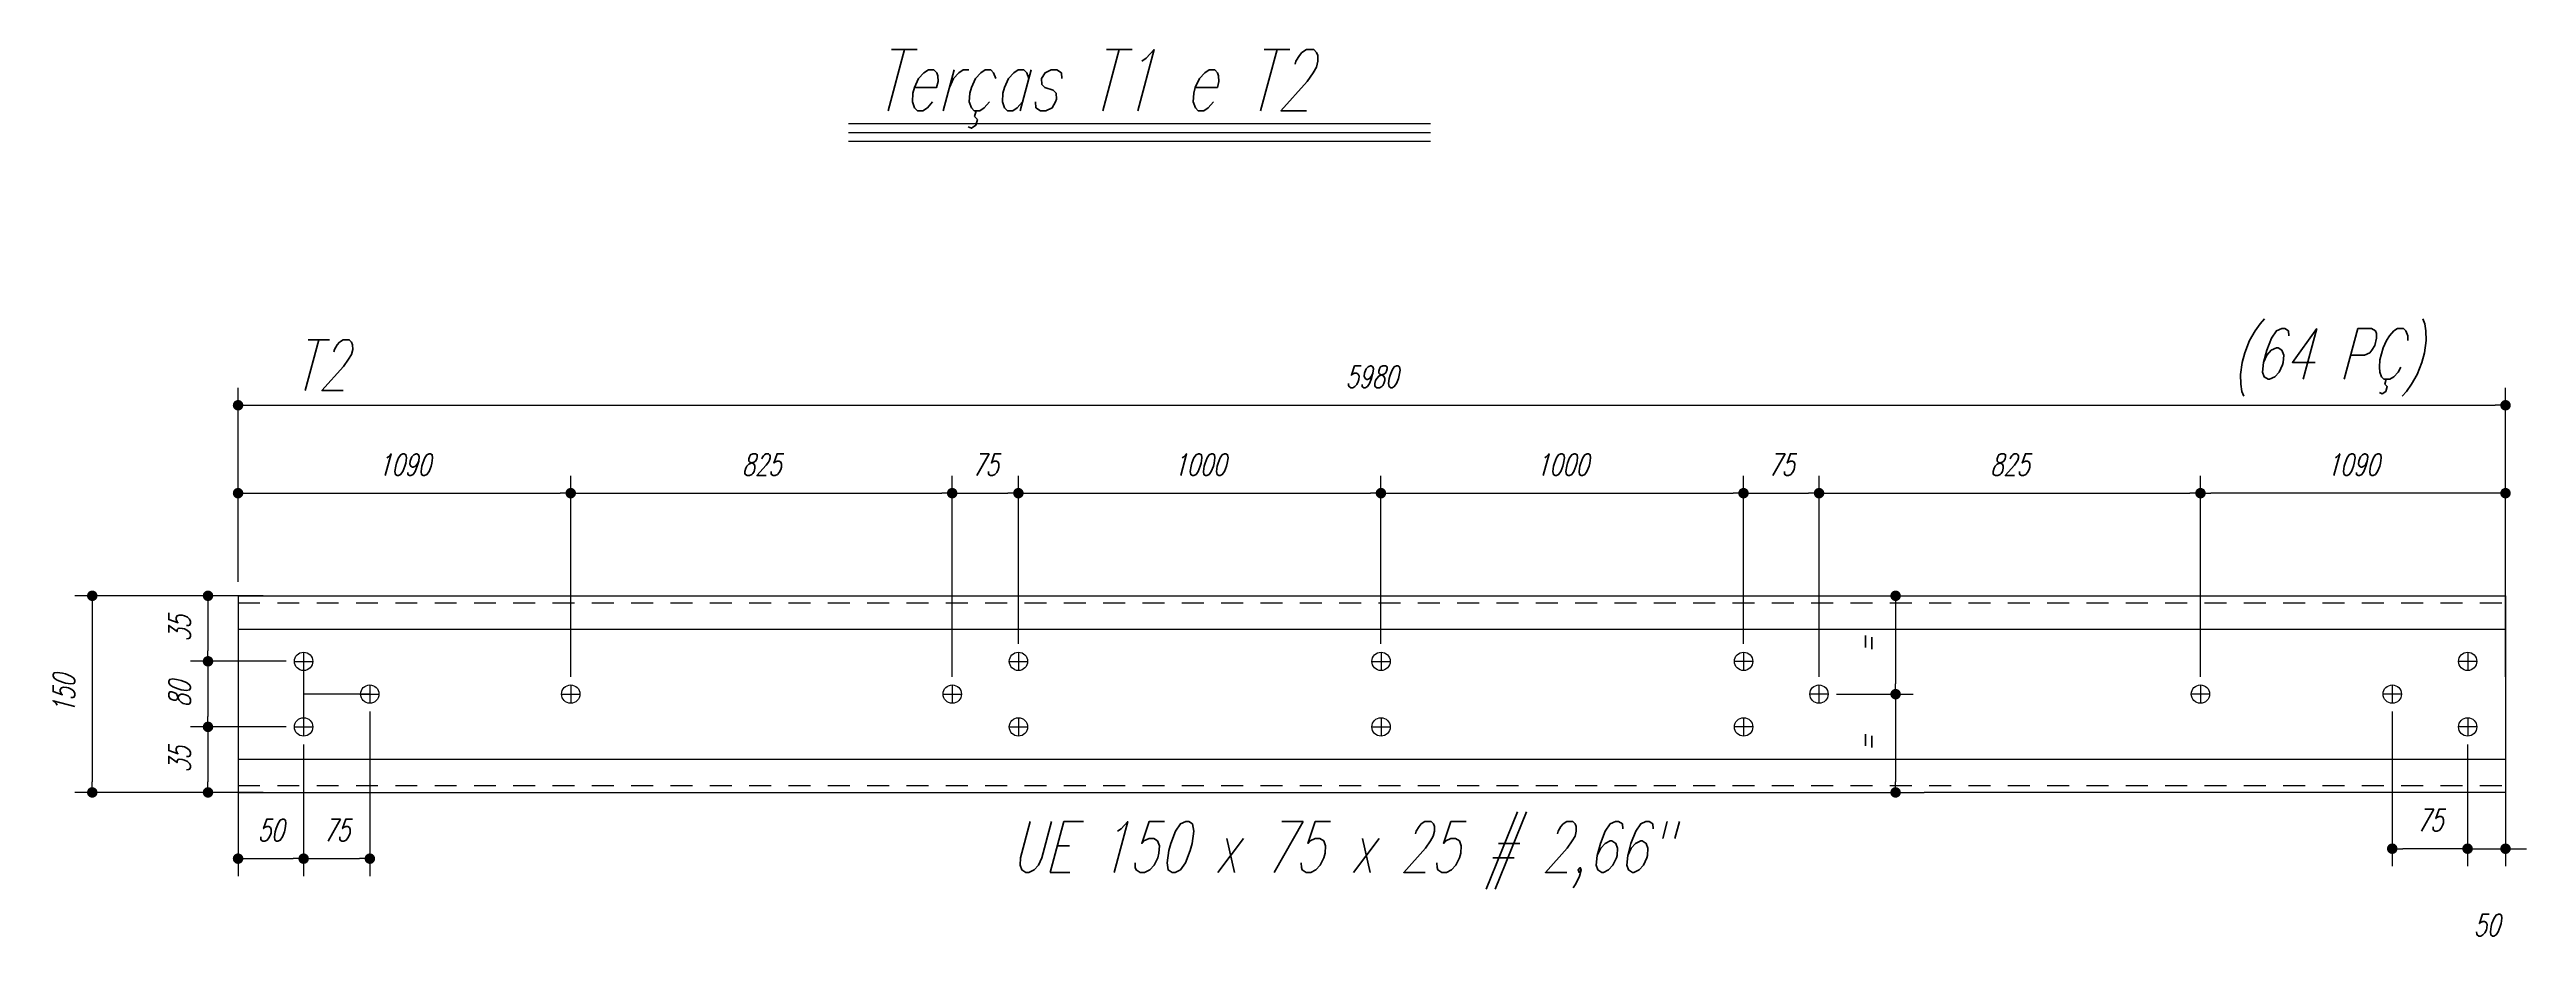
# Model space of a CAD drawing. Extents: x -187 to 453, y 281 to 902.
# Drawn here: x 400.58 to 414.75, y 457.15 to 462.24 of the extents above; entities that cross this region are included whole.
import ezdxf

# ---------------------------------------------------------------- set-up
doc = ezdxf.new("R2010")
doc.units = 0
doc.header["$MEASUREMENT"] = 0
doc.header["$PDMODE"] = 35
doc.linetypes.add('HIDDEN2', pattern=[0.1875, 0.125, -0.0625])
doc.layers.get('DEFPOINTS').update_dxf_attribs({"linetype": 'CONTINUOUS'})
for name, color, linetype in [('CARGAS', 3, 'CONTINUOUS'), ('COTA', 1, 'CONTINUOUS'), ('FORMA', 2, 'CONTINUOUS'), ('NPILAR', 4, 'CONTINUOUS'), ('PILAR', 4, 'CONTINUOUS'), ('TEXTO1', 1, 'CONTINUOUS')]:
    doc.layers.add(name, color=color, linetype=linetype)
doc.styles.add('E100', font='romans.shx', dxfattribs={"width": 0.7, "oblique": 15, "height": 0.125})
doc.styles.add('E120', font='romans.shx', dxfattribs={"width": 0.7, "oblique": 15, "height": 0.15})
doc.styles.add('E140', font='romans.shx', dxfattribs={"width": 0.7, "oblique": 15, "height": 0.175})
doc.dimstyles.get("Standard").update_dxf_attribs({"dimtxt": 0.18, "dimasz": 0.18, "dimexe": 0.18, "dimexo": 0.0625, "dimgap": 0.09, "dimtad": 0, "dimtih": 1, "dimtoh": 1, "dimdec": 4, "dimzin": 0, "dimdsep": 46, "dimtxsty": 'Standard', "dimcen": 0.09, "dimadec": 0, "dimazin": 0, "dimtfac": 1, "dimtdec": 4, "dimtofl": 0, "dimtmove": 0, "dimatfit": 3, "dimfxl": 1, "dimtolj": 1, "dimtzin": 0, "dimarcsym": 0})

# ---------------------------------------------------------------- blocks, each defined once
blk = doc.blocks.new('DOT')
at = {"layer": 'CARGAS', "color": 0, "linetype": 'ByBlock'}
blk.add_line((-0.5, 0), (-1, 0), dxfattribs=at)
at = {"layer": 'CARGAS', "color": 0, "linetype": 'ByBlock', "const_width": 0.5}
blk.add_lwpolyline([(-0.25, 0, 1), (0.25, 0, 1)], format="xyb", close=True, dxfattribs=at)
blk = doc.blocks.new('*D82')
at = {"layer": 'COTA', "linetype": 'Continuous', "lineweight": -2, "transparency": 16777216}
for p, q in [((401.662, 459.193), (401.662, 459.8)), ((403.565, 458.65), (403.565, 459.8)), ((401.722, 459.7), (403.505, 459.7))]:
    blk.add_line(p, q, dxfattribs=at)
at = {"layer": 'DEFPOINTS', "color": 0, "linetype": 'Continuous', "transparency": 16777216}
for p in [(403.565, 459.7), (401.662, 459.093), (403.565, 458.55)]:
    blk.add_point(p, dxfattribs=at)
at = {"layer": 'COTA', "linetype": 'Continuous', "lineweight": -2, "transparency": 16777216, "xscale": 0.06, "yscale": 0.06, "zscale": 0.06, "rotation": 180}
blk.add_blockref('DOT', (401.662, 459.7), dxfattribs=at)
at = {"layer": 'COTA', "linetype": 'Continuous', "lineweight": -2, "transparency": 16777216, "xscale": 0.06, "yscale": 0.06, "zscale": 0.06}
blk.add_blockref('DOT', (403.565, 459.7), dxfattribs=at)
at = {"layer": 'COTA', "color": 2, "linetype": 'Continuous', "transparency": 16777216, "insert": (402.613, 459.863), "char_height": 0.125, "attachment_point": 5, "style": 'E100'}
blk.add_mtext('\\A1;1090', dxfattribs=at)
blk = doc.blocks.new('*D83')
at = {"layer": 'COTA', "linetype": 'Continuous', "lineweight": -2, "transparency": 16777216}
for p, q in [((412.888, 458.65), (412.888, 459.8)), ((414.633, 458.65), (414.633, 459.8)), ((414.573, 459.7), (412.948, 459.7))]:
    blk.add_line(p, q, dxfattribs=at)
at = {"layer": 'DEFPOINTS', "color": 0, "linetype": 'Continuous', "transparency": 16777216}
for p in [(412.888, 459.7), (412.888, 458.55), (414.633, 458.55)]:
    blk.add_point(p, dxfattribs=at)
at = {"layer": 'COTA', "linetype": 'Continuous', "lineweight": -2, "transparency": 16777216, "xscale": 0.06, "yscale": 0.06, "zscale": 0.06, "rotation": 180}
blk.add_blockref('DOT', (412.888, 459.7), dxfattribs=at)
at = {"layer": 'COTA', "linetype": 'Continuous', "lineweight": -2, "transparency": 16777216, "xscale": 0.06, "yscale": 0.06, "zscale": 0.06}
blk.add_blockref('DOT', (414.633, 459.7), dxfattribs=at)
at = {"layer": 'COTA', "color": 2, "linetype": 'Continuous', "transparency": 16777216, "insert": (413.76, 459.863), "char_height": 0.125, "attachment_point": 5, "style": 'E100'}
blk.add_mtext('\\A1;1090', dxfattribs=at)
blk = doc.blocks.new('*D84')
at = {"layer": 'COTA', "linetype": 'Continuous', "lineweight": -2, "transparency": 16777216}
for p, q in [((402.037, 458.263), (402.037, 457.509)), ((401.662, 458.164), (401.662, 457.509)), ((401.722, 457.609), (401.977, 457.609))]:
    blk.add_line(p, q, dxfattribs=at)
at = {"layer": 'DEFPOINTS', "color": 0, "linetype": 'Continuous', "transparency": 16777216}
for p in [(401.662, 458.264), (402.037, 458.363), (402.037, 457.609)]:
    blk.add_point(p, dxfattribs=at)
at = {"layer": 'COTA', "linetype": 'Continuous', "lineweight": -2, "transparency": 16777216, "xscale": 0.06, "yscale": 0.06, "zscale": 0.06, "rotation": 180}
blk.add_blockref('DOT', (401.662, 457.609), dxfattribs=at)
at = {"layer": 'COTA', "linetype": 'Continuous', "lineweight": -2, "transparency": 16777216, "xscale": 0.06, "yscale": 0.06, "zscale": 0.06}
blk.add_blockref('DOT', (402.037, 457.609), dxfattribs=at)
at = {"layer": 'COTA', "color": 2, "linetype": 'Continuous', "transparency": 16777216, "insert": (401.849, 457.772), "char_height": 0.125, "attachment_point": 5, "style": 'E100'}
blk.add_mtext('\\A1;50', dxfattribs=at)
blk = doc.blocks.new('*D85')
at = {"layer": 'COTA', "linetype": 'Continuous', "lineweight": -2, "transparency": 16777216}
for p, q in [((401.662, 459.243), (401.662, 460.303)), ((414.633, 458.65), (414.633, 460.303)), ((401.722, 460.203), (414.573, 460.203))]:
    blk.add_line(p, q, dxfattribs=at)
at = {"layer": 'DEFPOINTS', "color": 0, "linetype": 'Continuous', "transparency": 16777216}
for p in [(414.633, 460.203), (401.662, 459.143), (414.633, 458.55)]:
    blk.add_point(p, dxfattribs=at)
at = {"layer": 'COTA', "linetype": 'Continuous', "lineweight": -2, "transparency": 16777216, "xscale": 0.06, "yscale": 0.06, "zscale": 0.06, "rotation": 180}
blk.add_blockref('DOT', (401.662, 460.203), dxfattribs=at)
at = {"layer": 'COTA', "linetype": 'Continuous', "lineweight": -2, "transparency": 16777216, "xscale": 0.06, "yscale": 0.06, "zscale": 0.06}
blk.add_blockref('DOT', (414.633, 460.203), dxfattribs=at)
at = {"layer": 'COTA', "color": 2, "linetype": 'Continuous', "transparency": 16777216, "insert": (408.147, 460.366), "char_height": 0.125, "attachment_point": 5, "style": 'E100'}
blk.add_mtext('\\A1;5980', dxfattribs=at)
blk = doc.blocks.new('*D86')
at = {"layer": 'COTA', "linetype": 'Continuous', "lineweight": -2, "transparency": 16777216}
for p, q in [((401.562, 459.113), (401.39, 459.113)), ((401.49, 459.053), (401.49, 458.798)), ((401.937, 458.738), (401.39, 458.738))]:
    blk.add_line(p, q, dxfattribs=at)
at = {"layer": 'DEFPOINTS', "color": 0, "linetype": 'Continuous', "transparency": 16777216}
for p in [(401.662, 459.113), (401.49, 458.738), (402.037, 458.738)]:
    blk.add_point(p, dxfattribs=at)
at = {"layer": 'COTA', "linetype": 'Continuous', "lineweight": -2, "transparency": 16777216, "xscale": 0.06, "yscale": 0.06, "zscale": 0.06}
for p, rotation in [((401.49, 459.113), 90), ((401.49, 458.738), 270)]:
    blk.add_blockref('DOT', p, dxfattribs=dict(at, rotation=rotation))
at = {"layer": 'COTA', "color": 2, "linetype": 'Continuous', "transparency": 16777216, "insert": (401.328, 458.925), "char_height": 0.125, "attachment_point": 5, "rotation": 90, "style": 'E100'}
blk.add_mtext('\\A1;35', dxfattribs=at)
blk = doc.blocks.new('*D87')
at = {"layer": 'COTA', "linetype": 'Continuous', "lineweight": -2, "transparency": 16777216}
for p, q in [((401.937, 458.738), (401.39, 458.738)), ((401.49, 458.678), (401.49, 458.423)), ((401.937, 458.363), (401.39, 458.363))]:
    blk.add_line(p, q, dxfattribs=at)
at = {"layer": 'DEFPOINTS', "color": 0, "linetype": 'Continuous', "transparency": 16777216}
for p in [(402.037, 458.738), (401.49, 458.363), (402.037, 458.363)]:
    blk.add_point(p, dxfattribs=at)
at = {"layer": 'COTA', "linetype": 'Continuous', "lineweight": -2, "transparency": 16777216, "xscale": 0.06, "yscale": 0.06, "zscale": 0.06}
for p, rotation in [((401.49, 458.738), 90), ((401.49, 458.363), 270)]:
    blk.add_blockref('DOT', p, dxfattribs=dict(at, rotation=rotation))
at = {"layer": 'COTA', "color": 2, "linetype": 'Continuous', "transparency": 16777216, "insert": (401.328, 458.55), "char_height": 0.125, "attachment_point": 5, "rotation": 90, "style": 'E100'}
blk.add_mtext('\\A1;80', dxfattribs=at)
blk = doc.blocks.new('*D88')
at = {"layer": 'COTA', "linetype": 'Continuous', "lineweight": -2, "transparency": 16777216}
for p, q in [((401.937, 458.363), (401.39, 458.363)), ((401.49, 458.303), (401.49, 458.048)), ((401.76, 457.988), (401.39, 457.988))]:
    blk.add_line(p, q, dxfattribs=at)
at = {"layer": 'DEFPOINTS', "color": 0, "linetype": 'Continuous', "transparency": 16777216}
for p in [(402.037, 458.363), (401.49, 457.988), (401.86, 457.988)]:
    blk.add_point(p, dxfattribs=at)
at = {"layer": 'COTA', "linetype": 'Continuous', "lineweight": -2, "transparency": 16777216, "xscale": 0.06, "yscale": 0.06, "zscale": 0.06}
for p, rotation in [((401.49, 458.363), 90), ((401.49, 457.988), 270)]:
    blk.add_blockref('DOT', p, dxfattribs=dict(at, rotation=rotation))
at = {"layer": 'COTA', "color": 2, "linetype": 'Continuous', "transparency": 16777216, "insert": (401.328, 458.175), "char_height": 0.125, "attachment_point": 5, "rotation": 90, "style": 'E100'}
blk.add_mtext('\\A1;35', dxfattribs=at)
blk = doc.blocks.new('*D89')
at = {"layer": 'COTA', "linetype": 'Continuous', "lineweight": -2, "transparency": 16777216}
for p, q in [((401.805, 459.113), (400.728, 459.113)), ((400.828, 459.053), (400.828, 458.048)), ((401.805, 457.988), (400.728, 457.988))]:
    blk.add_line(p, q, dxfattribs=at)
at = {"layer": 'DEFPOINTS', "color": 0, "linetype": 'Continuous', "transparency": 16777216}
for p in [(401.905, 459.113), (400.828, 457.988), (401.905, 457.988)]:
    blk.add_point(p, dxfattribs=at)
at = {"layer": 'COTA', "linetype": 'Continuous', "lineweight": -2, "transparency": 16777216, "xscale": 0.06, "yscale": 0.06, "zscale": 0.06}
for p, rotation in [((400.828, 459.113), 90), ((400.828, 457.988), 270)]:
    blk.add_blockref('DOT', p, dxfattribs=dict(at, rotation=rotation))
at = {"layer": 'COTA', "color": 2, "linetype": 'Continuous', "transparency": 16777216, "insert": (400.666, 458.55), "char_height": 0.125, "attachment_point": 5, "rotation": 90, "style": 'E100'}
blk.add_mtext('\\A1;150', dxfattribs=at)
blk = doc.blocks.new('*D90')
at = {"layer": 'COTA', "linetype": 'Continuous', "lineweight": -2, "transparency": 16777216}
for p, q in [((403.565, 459.022), (403.565, 459.8)), ((405.747, 458.65), (405.747, 459.8)), ((403.625, 459.7), (405.687, 459.7))]:
    blk.add_line(p, q, dxfattribs=at)
at = {"layer": 'DEFPOINTS', "color": 0, "linetype": 'Continuous', "transparency": 16777216}
for p in [(405.747, 459.7), (403.565, 458.922), (405.747, 458.55)]:
    blk.add_point(p, dxfattribs=at)
at = {"layer": 'COTA', "linetype": 'Continuous', "lineweight": -2, "transparency": 16777216, "xscale": 0.06, "yscale": 0.06, "zscale": 0.06, "rotation": 180}
blk.add_blockref('DOT', (403.565, 459.7), dxfattribs=at)
at = {"layer": 'COTA', "linetype": 'Continuous', "lineweight": -2, "transparency": 16777216, "xscale": 0.06, "yscale": 0.06, "zscale": 0.06}
blk.add_blockref('DOT', (405.747, 459.7), dxfattribs=at)
at = {"layer": 'COTA', "color": 2, "linetype": 'Continuous', "transparency": 16777216, "insert": (404.656, 459.863), "char_height": 0.125, "attachment_point": 5, "style": 'E100'}
blk.add_mtext('\\A1;825', dxfattribs=at)
blk = doc.blocks.new('*D91')
at = {"layer": 'COTA', "linetype": 'Continuous', "lineweight": -2, "transparency": 16777216}
for p, q in [((408.2, 459.419), (408.2, 459.8)), ((410.274, 458.838), (410.274, 459.8)), ((408.26, 459.7), (410.214, 459.7))]:
    blk.add_line(p, q, dxfattribs=at)
at = {"layer": 'DEFPOINTS', "color": 0, "linetype": 'Continuous', "transparency": 16777216}
for p in [(410.274, 459.7), (408.2, 459.319), (410.274, 458.738)]:
    blk.add_point(p, dxfattribs=at)
at = {"layer": 'COTA', "linetype": 'Continuous', "lineweight": -2, "transparency": 16777216, "xscale": 0.06, "yscale": 0.06, "zscale": 0.06, "rotation": 180}
blk.add_blockref('DOT', (408.2, 459.7), dxfattribs=at)
at = {"layer": 'COTA', "linetype": 'Continuous', "lineweight": -2, "transparency": 16777216, "xscale": 0.06, "yscale": 0.06, "zscale": 0.06}
blk.add_blockref('DOT', (410.274, 459.7), dxfattribs=at)
at = {"layer": 'COTA', "color": 2, "linetype": 'Continuous', "transparency": 16777216, "insert": (409.237, 459.863), "char_height": 0.125, "attachment_point": 5, "style": 'E100'}
blk.add_mtext('\\A1;1000', dxfattribs=at)
blk = doc.blocks.new('*D92')
at = {"layer": 'COTA', "linetype": 'Continuous', "lineweight": -2, "transparency": 16777216}
for p, q in [((410.706, 458.65), (410.706, 459.8)), ((412.888, 458.65), (412.888, 459.8)), ((410.766, 459.7), (412.828, 459.7))]:
    blk.add_line(p, q, dxfattribs=at)
at = {"layer": 'DEFPOINTS', "color": 0, "linetype": 'Continuous', "transparency": 16777216}
for p in [(412.888, 459.7), (410.706, 458.55), (412.888, 458.55)]:
    blk.add_point(p, dxfattribs=at)
at = {"layer": 'COTA', "linetype": 'Continuous', "lineweight": -2, "transparency": 16777216, "xscale": 0.06, "yscale": 0.06, "zscale": 0.06, "rotation": 180}
blk.add_blockref('DOT', (410.706, 459.7), dxfattribs=at)
at = {"layer": 'COTA', "linetype": 'Continuous', "lineweight": -2, "transparency": 16777216, "xscale": 0.06, "yscale": 0.06, "zscale": 0.06}
blk.add_blockref('DOT', (412.888, 459.7), dxfattribs=at)
at = {"layer": 'COTA', "color": 2, "linetype": 'Continuous', "transparency": 16777216, "insert": (411.797, 459.863), "char_height": 0.125, "attachment_point": 5, "style": 'E100'}
blk.add_mtext('\\A1;825', dxfattribs=at)
blk = doc.blocks.new('*D93')
at = {"layer": 'COTA', "linetype": 'Continuous', "lineweight": -2, "transparency": 16777216}
for p, q in [((411.101, 459.113), (411.244, 459.113)), ((411.144, 459.053), (411.144, 458.61)), ((410.806, 458.55), (411.244, 458.55))]:
    blk.add_line(p, q, dxfattribs=at)
at = {"layer": 'DEFPOINTS', "color": 0, "linetype": 'Continuous', "transparency": 16777216}
for p in [(411.001, 459.113), (410.706, 458.55), (411.144, 458.55)]:
    blk.add_point(p, dxfattribs=at)
at = {"layer": 'COTA', "linetype": 'Continuous', "lineweight": -2, "transparency": 16777216, "xscale": 0.06, "yscale": 0.06, "zscale": 0.06}
for p, rotation in [((411.144, 459.113), 90), ((411.144, 458.55), 270)]:
    blk.add_blockref('DOT', p, dxfattribs=dict(at, rotation=rotation))
at = {"layer": 'COTA', "color": 2, "linetype": 'Continuous', "transparency": 16777216, "insert": (410.981, 458.832), "char_height": 0.125, "attachment_point": 5, "rotation": 90, "style": 'E100'}
blk.add_mtext('\\A1;=', dxfattribs=at)
blk = doc.blocks.new('*D94')
at = {"layer": 'COTA', "linetype": 'Continuous', "lineweight": -2, "transparency": 16777216}
for p, q in [((410.806, 458.55), (411.244, 458.55)), ((411.144, 458.49), (411.144, 458.048))]:
    blk.add_line(p, q, dxfattribs=at)
at = {"layer": 'DEFPOINTS', "color": 0, "linetype": 'Continuous', "transparency": 16777216}
for p in [(410.706, 458.55), (411.144, 457.988), (411.144, 457.988)]:
    blk.add_point(p, dxfattribs=at)
at = {"layer": 'COTA', "linetype": 'Continuous', "lineweight": -2, "transparency": 16777216, "xscale": 0.06, "yscale": 0.06, "zscale": 0.06}
for p, rotation in [((411.144, 458.55), 90), ((411.144, 457.988), 270)]:
    blk.add_blockref('DOT', p, dxfattribs=dict(at, rotation=rotation))
at = {"layer": 'COTA', "color": 2, "linetype": 'Continuous', "transparency": 16777216, "insert": (410.981, 458.269), "char_height": 0.125, "attachment_point": 5, "rotation": 90, "style": 'E100'}
blk.add_mtext('\\A1;=', dxfattribs=at)
blk = doc.blocks.new('*D95')
at = {"layer": 'COTA', "linetype": 'Continuous', "lineweight": -2, "transparency": 16777216}
for p, q in [((402.416, 458.45), (402.416, 457.509)), ((402.037, 458.263), (402.037, 457.509)), ((402.097, 457.609), (402.356, 457.609))]:
    blk.add_line(p, q, dxfattribs=at)
at = {"layer": 'DEFPOINTS', "color": 0, "linetype": 'Continuous', "transparency": 16777216}
for p in [(402.416, 458.55), (402.037, 458.363), (402.416, 457.609)]:
    blk.add_point(p, dxfattribs=at)
at = {"layer": 'COTA', "linetype": 'Continuous', "lineweight": -2, "transparency": 16777216, "xscale": 0.06, "yscale": 0.06, "zscale": 0.06, "rotation": 180}
blk.add_blockref('DOT', (402.037, 457.609), dxfattribs=at)
at = {"layer": 'COTA', "linetype": 'Continuous', "lineweight": -2, "transparency": 16777216, "xscale": 0.06, "yscale": 0.06, "zscale": 0.06}
blk.add_blockref('DOT', (402.416, 457.609), dxfattribs=at)
at = {"layer": 'COTA', "color": 2, "linetype": 'Continuous', "transparency": 16777216, "insert": (402.226, 457.772), "char_height": 0.125, "attachment_point": 5, "style": 'E100'}
blk.add_mtext('\\A1;75', dxfattribs=at)
blk = doc.blocks.new('*D96')
at = {"layer": 'COTA', "linetype": 'Continuous', "lineweight": -2, "transparency": 16777216}
for p, q in [((413.985, 458.45), (413.985, 457.566)), ((414.416, 458.263), (414.416, 457.566)), ((414.356, 457.666), (414.045, 457.666))]:
    blk.add_line(p, q, dxfattribs=at)
at = {"layer": 'DEFPOINTS', "color": 0, "linetype": 'Continuous', "transparency": 16777216}
for p in [(413.985, 458.55), (414.416, 458.363), (413.985, 457.666)]:
    blk.add_point(p, dxfattribs=at)
at = {"layer": 'COTA', "linetype": 'Continuous', "lineweight": -2, "transparency": 16777216, "xscale": 0.06, "yscale": 0.06, "zscale": 0.06, "rotation": 180}
blk.add_blockref('DOT', (413.985, 457.666), dxfattribs=at)
at = {"layer": 'COTA', "linetype": 'Continuous', "lineweight": -2, "transparency": 16777216, "xscale": 0.06, "yscale": 0.06, "zscale": 0.06}
blk.add_blockref('DOT', (414.416, 457.666), dxfattribs=at)
at = {"layer": 'COTA', "color": 2, "linetype": 'Continuous', "transparency": 16777216, "insert": (414.201, 457.829), "char_height": 0.125, "attachment_point": 5, "style": 'E100'}
blk.add_mtext('\\A1;75', dxfattribs=at)
blk = doc.blocks.new('*D97')
at = {"layer": 'COTA', "linetype": 'Continuous', "lineweight": -2, "transparency": 16777216}
for p, q in [((405.747, 458.75), (405.747, 459.8)), ((406.126, 458.838), (406.126, 459.8)), ((405.807, 459.7), (406.066, 459.7))]:
    blk.add_line(p, q, dxfattribs=at)
at = {"layer": 'DEFPOINTS', "color": 0, "linetype": 'Continuous', "transparency": 16777216}
for p in [(406.126, 459.7), (406.126, 458.738), (405.747, 458.65)]:
    blk.add_point(p, dxfattribs=at)
at = {"layer": 'COTA', "linetype": 'Continuous', "lineweight": -2, "transparency": 16777216, "xscale": 0.06, "yscale": 0.06, "zscale": 0.06, "rotation": 180}
blk.add_blockref('DOT', (405.747, 459.7), dxfattribs=at)
at = {"layer": 'COTA', "linetype": 'Continuous', "lineweight": -2, "transparency": 16777216, "xscale": 0.06, "yscale": 0.06, "zscale": 0.06}
blk.add_blockref('DOT', (406.126, 459.7), dxfattribs=at)
at = {"layer": 'COTA', "color": 2, "linetype": 'Continuous', "transparency": 16777216, "insert": (405.937, 459.863), "char_height": 0.125, "attachment_point": 5, "style": 'E100'}
blk.add_mtext('\\A1;75', dxfattribs=at)
blk = doc.blocks.new('*D98')
at = {"layer": 'COTA', "linetype": 'Continuous', "lineweight": -2, "transparency": 16777216}
for p, q in [((406.126, 459.419), (406.126, 459.8)), ((408.2, 458.838), (408.2, 459.8)), ((406.186, 459.7), (408.14, 459.7))]:
    blk.add_line(p, q, dxfattribs=at)
at = {"layer": 'DEFPOINTS', "color": 0, "linetype": 'Continuous', "transparency": 16777216}
for p in [(408.2, 459.7), (406.126, 459.319), (408.2, 458.738)]:
    blk.add_point(p, dxfattribs=at)
at = {"layer": 'COTA', "linetype": 'Continuous', "lineweight": -2, "transparency": 16777216, "xscale": 0.06, "yscale": 0.06, "zscale": 0.06, "rotation": 180}
blk.add_blockref('DOT', (406.126, 459.7), dxfattribs=at)
at = {"layer": 'COTA', "linetype": 'Continuous', "lineweight": -2, "transparency": 16777216, "xscale": 0.06, "yscale": 0.06, "zscale": 0.06}
blk.add_blockref('DOT', (408.2, 459.7), dxfattribs=at)
at = {"layer": 'COTA', "color": 2, "linetype": 'Continuous', "transparency": 16777216, "insert": (407.163, 459.863), "char_height": 0.125, "attachment_point": 5, "style": 'E100'}
blk.add_mtext('\\A1;1000', dxfattribs=at)
blk = doc.blocks.new('*D99')
at = {"layer": 'COTA', "linetype": 'Continuous', "lineweight": -2, "transparency": 16777216}
for p, q in [((410.274, 458.838), (410.274, 459.8)), ((410.706, 458.65), (410.706, 459.8)), ((410.334, 459.7), (410.646, 459.7))]:
    blk.add_line(p, q, dxfattribs=at)
at = {"layer": 'DEFPOINTS', "color": 0, "linetype": 'Continuous', "transparency": 16777216}
for p in [(410.706, 459.7), (410.274, 458.738), (410.706, 458.55)]:
    blk.add_point(p, dxfattribs=at)
at = {"layer": 'COTA', "linetype": 'Continuous', "lineweight": -2, "transparency": 16777216, "xscale": 0.06, "yscale": 0.06, "zscale": 0.06, "rotation": 180}
blk.add_blockref('DOT', (410.274, 459.7), dxfattribs=at)
at = {"layer": 'COTA', "linetype": 'Continuous', "lineweight": -2, "transparency": 16777216, "xscale": 0.06, "yscale": 0.06, "zscale": 0.06}
blk.add_blockref('DOT', (410.706, 459.7), dxfattribs=at)
at = {"layer": 'COTA', "color": 2, "linetype": 'Continuous', "transparency": 16777216, "insert": (410.49, 459.863), "char_height": 0.125, "attachment_point": 5, "style": 'E100'}
blk.add_mtext('\\A1;75', dxfattribs=at)
blk = doc.blocks.new('*D100')
at = {"layer": 'COTA', "linetype": 'Continuous', "lineweight": -2, "transparency": 16777216}
for p, q in [((414.633, 458.379), (414.633, 457.566)), ((414.416, 458.263), (414.416, 457.566)), ((414.356, 457.666), (414.296, 457.666)), ((414.416, 457.666), (414.633, 457.666)), ((414.693, 457.666), (414.753, 457.666))]:
    blk.add_line(p, q, dxfattribs=at)
at = {"layer": 'DEFPOINTS', "color": 0, "linetype": 'Continuous', "transparency": 16777216}
for p in [(414.633, 458.479), (414.416, 458.363), (414.633, 457.666)]:
    blk.add_point(p, dxfattribs=at)
at = {"layer": 'COTA', "linetype": 'Continuous', "lineweight": -2, "transparency": 16777216, "xscale": 0.06, "yscale": 0.06, "zscale": 0.06}
blk.add_blockref('DOT', (414.416, 457.666), dxfattribs=at)
at = {"layer": 'COTA', "linetype": 'Continuous', "lineweight": -2, "transparency": 16777216, "xscale": 0.06, "yscale": 0.06, "zscale": 0.06, "rotation": 180}
blk.add_blockref('DOT', (414.633, 457.666), dxfattribs=at)
at = {"layer": 'COTA', "color": 2, "linetype": 'Continuous', "transparency": 16777216, "insert": (414.525, 457.229), "char_height": 0.125, "attachment_point": 5, "style": 'E100'}
blk.add_mtext('\\A1;50', dxfattribs=at)

msp = doc.modelspace()

# ---------------------------------------------------------------- linework, layer by layer
at = {"layer": 'COTA', "linetype": 'Continuous'}
for p, q in [((401.98416992, 458.73783606), (402.08916992, 458.73783606)), ((402.03666992, 458.79033606), (402.03666992, 458.68533606)), ((402.03666992, 458.73783606), (402.03666992, 458.36283606)), ((406.07386266, 458.73783606), (406.17886266, 458.73783606)), ((406.12636266, 458.79033606), (406.12636266, 458.68533606)), ((408.14782666, 458.73783606), (408.25282666, 458.73783606)), ((408.20032666, 458.79033606), (408.20032666, 458.68533606)), ((410.32679066, 458.73783606), (410.22179066, 458.73783606)), ((410.27429066, 458.79033606), (410.27429066, 458.68533606)), ((414.46898339, 458.73783606), (414.36398339, 458.73783606)), ((414.41648339, 458.79033606), (414.41648339, 458.68533606)), ((402.41562959, 458.55033606), (402.03666992, 458.55033606)), ((402.36312959, 458.55033606), (402.46812959, 458.55033606)), ((402.41562959, 458.60283606), (402.41562959, 458.49783606)), ((403.51267565, 458.55033606), (403.61767565, 458.55033606)), ((403.56517565, 458.60283606), (403.56517565, 458.49783606)), ((405.694903, 458.55033606), (405.799903, 458.55033606)), ((405.747403, 458.60283606), (405.747403, 458.49783606)), ((410.75825032, 458.55033606), (410.65325032, 458.55033606)), ((410.70575032, 458.60283606), (410.70575032, 458.49783606)), ((412.94047767, 458.55033606), (412.83547767, 458.55033606)), ((412.88797767, 458.60283606), (412.88797767, 458.49783606)), ((414.03752373, 458.55033606), (413.93252373, 458.55033606)), ((413.98502373, 458.60283606), (413.98502373, 458.49783606)), ((402.03666992, 458.41533606), (402.03666992, 458.31033606)), ((406.12636266, 458.41533606), (406.12636266, 458.31033606)), ((408.20032666, 458.41533606), (408.20032666, 458.31033606)), ((410.27429066, 458.41533606), (410.27429066, 458.31033606)), ((414.41648339, 458.41533606), (414.41648339, 458.31033606)), ((401.98416992, 458.36283606), (402.08916992, 458.36283606)), ((406.07386266, 458.36283606), (406.17886266, 458.36283606)), ((408.14782666, 458.36283606), (408.25282666, 458.36283606)), ((410.32679066, 458.36283606), (410.22179066, 458.36283606)), ((414.46898339, 458.36283606), (414.36398339, 458.36283606))]:
    msp.add_line(p, q, dxfattribs=at)
at = {"layer": 'FORMA', "linetype": 'ByBlock'}
for p, q in [((401.66166992, 459.11283606), (401.66166992, 457.98783606)), ((401.66166992, 459.11283606), (414.63279351, 459.11283606)), ((414.63279351, 459.11283606), (414.63279351, 457.98783606)), ((401.66166992, 458.92187395), (414.63279351, 458.92187395)), ((401.66166992, 458.17879817), (414.63279351, 458.17879817)), ((401.66166992, 457.98783606), (411.30783615, 457.98783606)), ((414.63279351, 457.98783606), (411.30783615, 457.98783606))]:
    msp.add_line(p, q, dxfattribs=at)
at = {"layer": 'FORMA', "linetype": 'HIDDEN2'}
for p, q in [((401.66166992, 459.07293606), (414.63279351, 459.07293606)), ((401.66166992, 458.02773606), (414.63279351, 458.02773606))]:
    msp.add_line(p, q, dxfattribs=at)
at = {"layer": 'FORMA', "linetype": 'ByBlock'}
for centre in [(402.03666992, 458.73783606), (406.12636266, 458.73783606), (408.20032666, 458.73783606), (410.27429066, 458.73783606), (414.41648339, 458.73783606), (402.41562959, 458.55033606), (403.56517565, 458.55033606), (405.747403, 458.55033606), (410.70575032, 458.55033606), (412.88797767, 458.55033606), (413.98502373, 458.55033606), (402.03666992, 458.36283606), (406.12636266, 458.36283606), (408.20032666, 458.36283606), (410.27429066, 458.36283606), (414.41648339, 458.36283606)]:
    msp.add_circle(centre, 0.0525, dxfattribs=at)
at = {"layer": 'PILAR', "color": 1}
for p, q in [((405.1531459, 461.81410932), (408.48363517, 461.81410932)), ((405.1531459, 461.76410932), (408.48363517, 461.76410932)), ((405.1531459, 461.71410932), (408.48363517, 461.71410932))]:
    msp.add_line(p, q, dxfattribs=at)

# ---------------------------------------------------------------- texts
at = {"layer": 'NPILAR', "color": 3, "style": 'E140', "oblique": 15, "width": 0.7}
msp.add_text('Terças T1 e T2', height=0.35, dxfattribs=at).set_placement((405.29622258, 461.88824294))
at = {"layer": 'TEXTO1', "style": 'E120', "oblique": 15, "width": 0.7}
for s, height, p in [('(64 PÇ)', 0.29061612, (413.06537001, 460.35150467)), ('T2', 0.29061612, (401.97603565, 460.28674896)), ('UE 150 x 75 x 25 # 2,66"', 0.2906161199, (406.0808523, 457.53055061))]:
    msp.add_text(s, height=height, dxfattribs=at).set_placement(p)

# ---------------------------------------------------------------- dimensions: what is measured, and where the dimension line sits
at = {"layer": 'COTA', "linetype": 'Continuous'}
for base, p1, p2, angle, text, picture, middle in [((414.63279351, 460.20341537), (401.66166992, 459.14288606), (414.63279351, 458.55033606), 180, '5980', '*D85', (408.14723172, 460.36591537)), ((403.56517565, 459.70015233), (401.66166992, 459.09288606), (403.56517565, 458.55033606), 180, '1090', '*D82', (402.61342279, 459.86265233)), ((412.88797767, 459.70015233), (414.63279351, 458.55033606), (412.88797767, 458.55033606), 180, '1090', '*D83', (413.76038559, 459.86265233)), ((400.8280558, 457.98783606), (401.9052351, 459.11283606), (401.9052351, 457.98783606), 90, '150', '*D89', (400.6655558, 458.55033606)), ((401.49007065, 458.73783606), (401.66166992, 459.11283606), (402.03666992, 458.73783606), 90, '35', '*D86', (401.32757065, 458.92533606)), ((411.14397364, 458.55033606), (411.00101142, 459.11283606), (410.70575032, 458.55033606), 90, '=', '*D93', (410.98147364, 458.83158606)), ((401.49007065, 458.36283606), (402.03666992, 458.73783606), (402.03666992, 458.36283606), 90, '80', '*D87', (401.32757065, 458.55033606)), ((411.14397364, 457.98783606), (410.70575032, 458.55033606), (411.14397364, 457.98783606), 90, '=', '*D94', (410.98147364, 458.26908606)), ((401.49007065, 457.98783606), (402.03666992, 458.36283606), (401.86035075, 457.98783606), 90, '35', '*D88', (401.32757065, 458.17533606)), ((402.03666992, 457.60941897), (401.66166992, 458.26420387), (402.03666992, 458.36283606), 180, '50', '*D84', (401.84916992, 457.77191897))]:
    dim = msp.add_linear_dim(base=base, p1=p1, p2=p2, angle=angle, text=text, dimstyle='Standard', override={"dimscale": 0.1, "dimtxt": 0.125, "dimasz": 0.6, "dimexe": 1, "dimexo": 1, "dimgap": 1, "dimtad": 1, "dimtih": 0, "dimtoh": 0, "dimlfac": 1000, "dimzin": 12, "dimtxsty": 'E100', "dimblk1": 'DOT', "dimblk2": 'DOT', "dimsah": 1, "dimcen": 0.3, "dimclrd": 256, "dimclre": 256, "dimclrt": 2, "dimadec": 2, "dimtofl": 1, "dimtmove": 2, "dimldrblk": 'DOT', "dimtvp": 1, "dimtzin": 12}, dxfattribs=at)
    dim.commit()
    dim.dimension.update_dxf_attribs({"geometry": picture, "text_midpoint": middle})
for base, p1, p2, text, picture, middle in [((405.747403, 459.70015233), (403.56517565, 458.92187395), (405.747403, 458.55033606), '825', '*D90', (404.65628932, 459.86265233)), ((406.12636266, 459.70015233), (405.747403, 458.65033606), (406.12636266, 458.73783606), '75', '*D97', (405.93688283, 459.86265233)), ((408.20032666, 459.70015233), (406.12636266, 459.3189942), (408.20032666, 458.73783606), '1000', '*D98', (407.16334466, 459.86265233)), ((410.27429066, 459.70015233), (408.20032666, 459.3189942), (410.27429066, 458.73783606), '1000', '*D91', (409.23730866, 459.86265233)), ((410.70575032, 459.70015233), (410.27429066, 458.73783606), (410.70575032, 458.55033606), '75', '*D99', (410.49002049, 459.86265233)), ((412.88797767, 459.70015233), (410.70575032, 458.55033606), (412.88797767, 458.55033606), '825', '*D92', (411.796864, 459.86265233)), ((402.41562959, 457.60941897), (402.03666992, 458.36283606), (402.41562959, 458.55033606), '75', '*D95', (402.22614976, 457.77191897)), ((413.98502373, 457.66619374), (414.41648339, 458.36283606), (413.98502373, 458.55033606), '75', '*D96', (414.20075356, 457.82869374)), ((414.63279351, 457.66619374), (414.41648339, 458.36283606), (414.63279351, 458.47930103), '50', '*D100', (414.52463845, 457.22869374))]:
    dim = msp.add_linear_dim(base=base, p1=p1, p2=p2, text=text, dimstyle='Standard', override={"dimscale": 0.1, "dimtxt": 0.125, "dimasz": 0.6, "dimexe": 1, "dimexo": 1, "dimgap": 1, "dimtad": 1, "dimtih": 0, "dimtoh": 0, "dimlfac": 1000, "dimzin": 12, "dimtxsty": 'E100', "dimblk1": 'DOT', "dimblk2": 'DOT', "dimsah": 1, "dimcen": 0.3, "dimclrd": 256, "dimclre": 256, "dimclrt": 2, "dimadec": 2, "dimtofl": 1, "dimtmove": 2, "dimldrblk": 'DOT', "dimtvp": 1, "dimtzin": 12}, dxfattribs=at)
    dim.commit()
    dim.dimension.update_dxf_attribs({"geometry": picture, "text_midpoint": middle})

doc.saveas('drawing.dxf')
